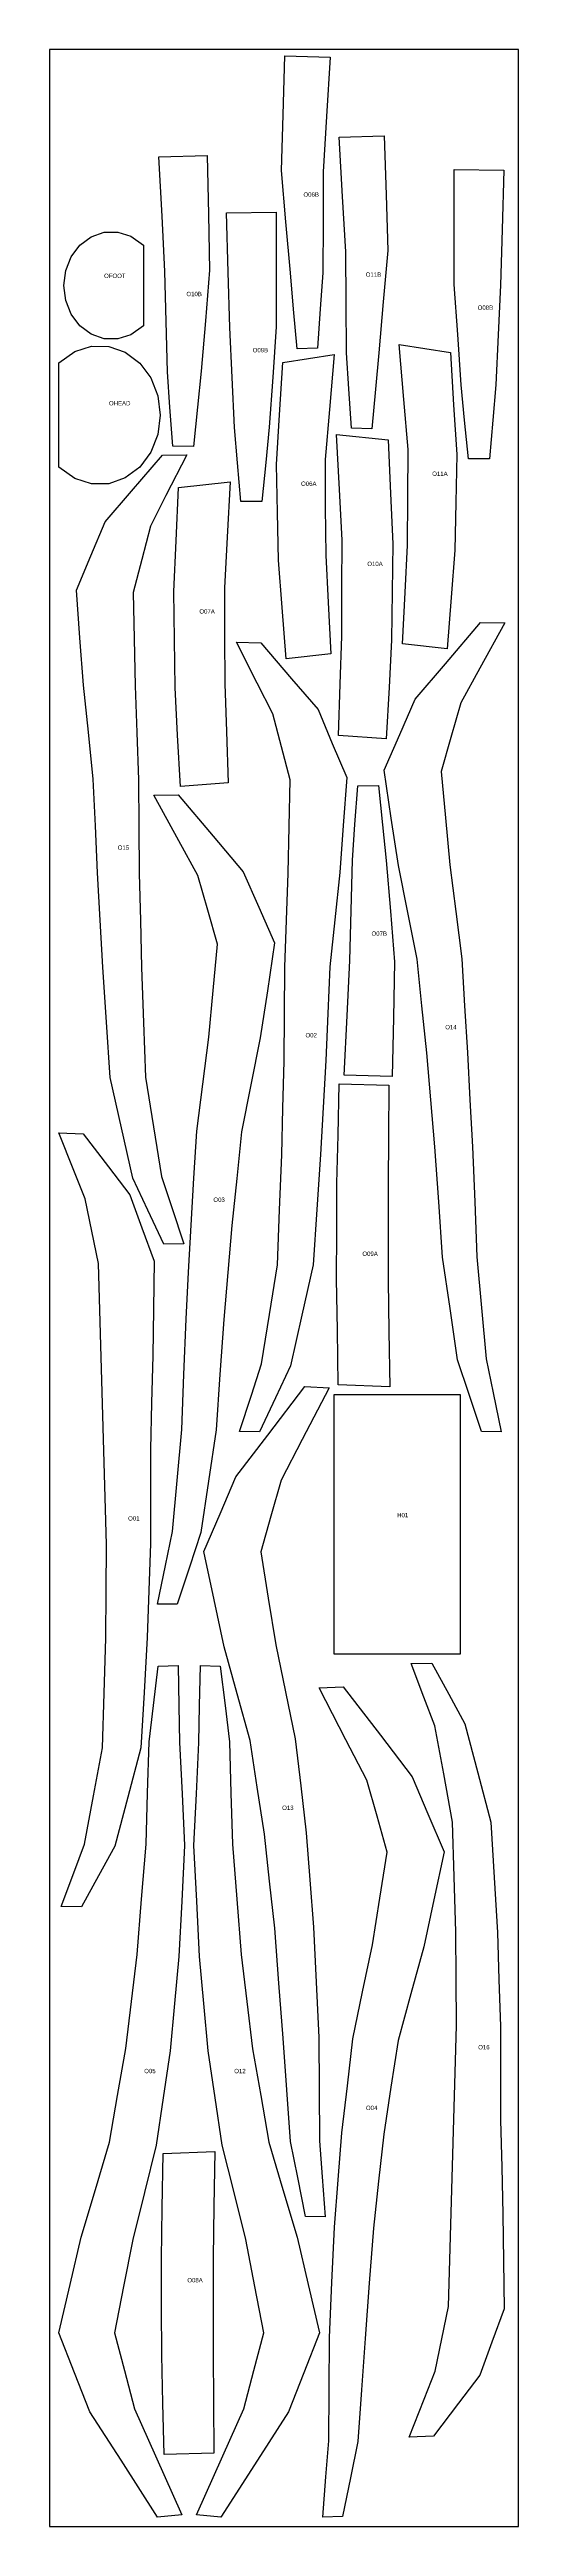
# Model space of a CAD drawing. Header units: millimetres. Extents: x 0 to 1500, y 0 to 7923.
import ezdxf

# ---------------------------------------------------------------- set-up
doc = ezdxf.new("R2010")
doc.units = ezdxf.units.MM
for name, color, linetype in [('H01', 7, 'Continuous'), ('O01', 7, 'Continuous'), ('O02', 7, 'Continuous'), ('O03', 7, 'Continuous'), ('O04', 7, 'Continuous'), ('O05', 7, 'Continuous'), ('O06A', 7, 'Continuous'), ('O06B', 7, 'Continuous'), ('O07A', 7, 'Continuous'), ('O07B', 7, 'Continuous'), ('O08A', 7, 'Continuous'), ('O08B', 7, 'Continuous'), ('O09A', 7, 'Continuous'), ('O09B', 7, 'Continuous'), ('O10A', 7, 'Continuous'), ('O10B', 7, 'Continuous'), ('O11A', 7, 'Continuous'), ('O11B', 7, 'Continuous'), ('O12', 7, 'Continuous'), ('O13', 7, 'Continuous'), ('O14', 7, 'Continuous'), ('O15', 7, 'Continuous'), ('O16', 7, 'Continuous'), ('OFOOT', 7, 'Continuous'), ('OHEAD', 7, 'Continuous')]:
    doc.layers.add(name, color=color, linetype=linetype)

msp = doc.modelspace()

# ---------------------------------------------------------------- linework, layer by layer
msp.add_lwpolyline([(0, 0), (1500, 0), (1500, 7923.5), (0, 7923.5)], close=True)
at = {"layer": 'H01'}
msp.add_lwpolyline([(1314, 2790), (910, 2790), (910, 2843), (910, 2866.5), (910, 2893.1), (910, 2923.1), (910, 2956.3), (910, 2992.6), (910, 3031.7), (910, 3073), (910, 3116.2), (910, 3160.7), (910, 3205.7), (910, 3250.8), (910, 3295.2), (910, 3338.4), (910, 3379.8), (910, 3418.9), (910, 3455.2), (910, 3488.4), (910, 3518.3), (910, 3544.9), (910, 3568.5), (910, 3621.4), (1314, 3621.4), (1314, 3589.6), (1314, 3568.5), (1314, 3544.9), (1314, 3518.3), (1314, 3488.4), (1314, 3455.2), (1314, 3418.9), (1314, 3379.8), (1314, 3338.4), (1314, 3295.2), (1314, 3250.8), (1314, 3205.7), (1314, 3160.7), (1314, 3116.2), (1314, 3073), (1314, 3031.7), (1314, 2992.6), (1314, 2956.3), (1314, 2923.1), (1314, 2893.1), (1314, 2866.5), (1314, 2843), (1314, 2821.8), (1314, 2790)], close=True, dxfattribs=at)
at = {"layer": 'O01'}
msp.add_lwpolyline([(30, 4457.8), (107.9, 4454.8), (188.2, 4349.5), (256.7, 4259.8), (295.4, 4153.9), (334.2, 4047.6), (332.2, 3895.3), (330.3, 3745), (326.6, 3594.7), (323.1, 3444.6), (323.1, 3294.7), (323.2, 3144.4), (318, 2993.9), (312.8, 2843.5), (302.3, 2667.7), (291.7, 2490.8), (250.1, 2333.4), (208.4, 2175.8), (156.9, 2081.4), (102.6, 1982), (37, 1983.1), (77.8, 2091.2), (112.2, 2182.3), (140.9, 2336.7), (169.6, 2491.2), (174.8, 2665.8), (180.1, 2841.3), (180.9, 2991.3), (181.8, 3141.3), (177.8, 3291.1), (173.7, 3441), (169.5, 3590.9), (165.2, 3740.9), (160.8, 3890.8), (156.5, 4039.7), (135, 4143.5), (113.6, 4247.4), (78, 4337.1), (30, 4457.8)], close=True, dxfattribs=at)
at = {"layer": 'O02'}
msp.add_lwpolyline([(598, 6027.2), (675.6, 6025.8), (774.3, 5910.8), (858.8, 5812.3), (904.6, 5703.8), (950.8, 5594.4), (939.4, 5441.1), (928.3, 5290.5), (912.6, 5139.8), (897, 4989.6), (890.3, 4839.7), (883.6, 4689.4), (875, 4538.9), (866.3, 4388.5), (854.6, 4212.5), (842.9, 4035.6), (806.7, 3874.5), (770.4, 3713.1), (722.3, 3610.4), (671.4, 3502), (607.3, 3502.7), (645.6, 3619), (678.4, 3718.9), (704, 3877.4), (729.7, 4036.2), (736.1, 4211.4), (742.6, 4387.2), (746.4, 4537.4), (750.1, 4687.6), (751.4, 4837.6), (752.6, 4987.8), (757.9, 5138.2), (763.2, 5288.3), (766.4, 5438.4), (769.5, 5586.9), (741.9, 5692.6), (714.1, 5798.7), (664.5, 5896.4), (598, 6027.2)], close=True, dxfattribs=at)
at = {"layer": 'O03'}
msp.add_lwpolyline([(334, 5537.9), (411.2, 5538.8), (523.5, 5406.6), (619.8, 5293.3), (669.5, 5180.5), (719.9, 5066), (696.7, 4912.3), (674, 4761.8), (644, 4611.2), (614.1, 4461.5), (598.7, 4311.9), (583.3, 4161.8), (570.4, 4011.4), (557.6, 3861.1), (545.1, 3684.9), (532.6, 3508.2), (508.6, 3344.1), (484.4, 3179.5), (447.6, 3068.7), (408.4, 2950.7), (345.3, 2950), (371.1, 3074.3), (393.7, 3183.3), (408.2, 3346.2), (422.7, 3509.4), (430, 3685.3), (437.3, 3861.6), (445, 4012.1), (452.7, 4162.6), (462.1, 4312.7), (471.6, 4463.2), (490.4, 4613.8), (509.1, 4763.8), (523.2, 4913.7), (537.1, 5061.6), (505.9, 5170.9), (474.4, 5281.1), (413.7, 5392.1), (334, 5537.9)], close=True, dxfattribs=at)
at = {"layer": 'O04'}
msp.add_lwpolyline([(862, 2682.3), (939.2, 2686.4), (1058.2, 2530.8), (1159.8, 2397.8), (1210.6, 2279.2), (1262.2, 2158.4), (1229.3, 2004.6), (1197.2, 1854.2), (1155.8, 1703.6), (1114.7, 1554.1), (1091.9, 1404.8), (1069, 1255.1), (1052.4, 1104.7), (1035.9, 954.3), (1022.6, 778), (1009.2, 601.5), (997.6, 436.9), (985.9, 271.5), (962.4, 156), (937.3, 31.9), (874.3, 30), (884.2, 158.7), (892.9, 273.7), (894.1, 438.6), (895.4, 604.2), (903.5, 780.9), (911.7, 957.6), (923.4, 1108.4), (935.1, 1259.2), (952.7, 1409.4), (970.3, 1559.8), (1001.6, 1710.4), (1032.6, 1860.2), (1056.7, 2009.9), (1080.5, 2157.3), (1048, 2271.7), (1015.2, 2387.5), (948, 2516.8), (862, 2682.3)], close=True, dxfattribs=at)
at = {"layer": 'O05'}
msp.add_lwpolyline([(423.6, 37.3), (345.8, 30), (228.7, 212), (129, 366.8), (80, 491.8), (30, 619.1), (66.2, 773.8), (101.6, 925.2), (146.9, 1077.5), (191.8, 1228.9), (217.9, 1378.5), (244, 1528.5), (262.2, 1679.1), (280.5, 1829.9), (294.6, 2006.3), (308.7, 2182.7), (313.5, 2346), (318.2, 2510.1), (332.3, 2626.5), (347.5, 2752.5), (411.3, 2754.2), (413.8, 2625.1), (416, 2508.2), (423.8, 2343.5), (431.7, 2178), (422.8, 2000.6), (413.9, 1823.6), (399.9, 1672.5), (385.8, 1521.3), (363.5, 1370.9), (341.2, 1220.2), (303.5, 1068.5), (266.1, 917.5), (236.9, 767.2), (208.3, 619.2), (239.8, 498.5), (271.9, 376.1), (339.2, 225.6), (423.6, 37.3)], close=True, dxfattribs=at)
at = {"layer": 'O06A'}
msp.add_lwpolyline([(746.3, 6922.6), (910.6, 6947.6), (895.1, 6771.9), (881.2, 6612), (882.2, 6459.2), (883.3, 6306.2), (891.4, 6154.2), (900, 5990.6), (756.6, 5974), (744.1, 6138.1), (732.5, 6290), (729.3, 6442.8), (726, 6595.9), (735.9, 6754.6), (746.3, 6922.6)], close=True, dxfattribs=at)
at = {"layer": 'O06B'}
msp.add_lwpolyline([(752.8, 7903.5), (897.7, 7898.8), (886.3, 7709.4), (875.7, 7532.6), (874.9, 7371.1), (874.1, 7208.9), (866.1, 7093.6), (857.4, 6967.9), (792.3, 6966), (780.9, 7093.4), (770.5, 7209.6), (756.3, 7372.6), (742, 7536.4), (747.2, 7714.3), (752.8, 7903.5)], close=True, dxfattribs=at)
at = {"layer": 'O07A'}
msp.add_lwpolyline([(412.9, 6522.8), (577.6, 6540.4), (568, 6363.8), (559.3, 6201.5), (560.2, 6048), (561.1, 5894.4), (566.2, 5741.7), (571.7, 5577.5), (418.6, 5566), (409.7, 5730.5), (401.5, 5883.1), (399.8, 6036.7), (398, 6190.3), (405.2, 6351.6), (412.9, 6522.8)], close=True, dxfattribs=at)
at = {"layer": 'O07B'}
msp.add_lwpolyline([(1096.1, 4638), (942, 4642.8), (951.8, 4832.4), (961, 5009.5), (965, 5169.6), (968.9, 5330.2), (977.1, 5443.9), (986.2, 5568.4), (1052.5, 5569), (1065.4, 5443.5), (1077.3, 5328.9), (1090.5, 5167.4), (1103.7, 5005.5), (1100, 4827.5), (1096.1, 4638)], close=True, dxfattribs=at)
at = {"layer": 'O08A'}
msp.add_lwpolyline([(363.6, 1192.8), (528.9, 1199.2), (525.7, 1023), (522.9, 859.7), (523.3, 705.8), (523.7, 551.8), (524.6, 398.8), (525.6, 234.1), (366.8, 230), (362.8, 394.8), (359, 547.8), (358.5, 701.7), (358, 855.7), (360.7, 1018.6), (363.6, 1192.8)], close=True, dxfattribs=at)
at = {"layer": 'O08B'}
msp.add_lwpolyline([(1294, 7539.5), (1453.4, 7537.5), (1447.8, 7347.8), (1442.5, 7170.2), (1435, 7010.5), (1427.6, 6850.7), (1417.8, 6737.8), (1407.1, 6614.1), (1340.1, 6614), (1327.7, 6738), (1316.4, 6851.3), (1305.6, 7011.5), (1294.8, 7171.9), (1294.4, 7349.8), (1294, 7539.5)], close=True, dxfattribs=at)
at = {"layer": 'O09A'}
msp.add_lwpolyline([(1088.9, 3646), (923.6, 3652.3), (920.7, 3826.5), (918, 3989.5), (918.5, 4143.4), (919, 4297.4), (922.8, 4450.3), (926.9, 4615.2), (1085.6, 4611.1), (1084.6, 4446.3), (1083.7, 4293.4), (1083.3, 4139.4), (1082.9, 3985.5), (1085.7, 3822.1), (1088.9, 3646)], close=True, dxfattribs=at)
at = {"layer": 'O09B'}
msp.add_lwpolyline([(566, 7401.5), (725.4, 7403.5), (725, 7213.8), (724.6, 7035.9), (713.8, 6875.5), (703, 6715.3), (691.7, 6602), (679.3, 6478), (612.3, 6478.1), (601.6, 6601.8), (591.8, 6714.7), (584.3, 6874.5), (576.9, 7034.2), (571.6, 7211.8), (566, 7401.5)], close=True, dxfattribs=at)
at = {"layer": 'O10A'}
msp.add_lwpolyline([(918, 6692.5), (1082.8, 6674.8), (1090.4, 6503.6), (1097.7, 6342.3), (1095.9, 6188.7), (1094.2, 6035.1), (1085.9, 5882.5), (1077, 5718), (923.9, 5729.5), (929.4, 5893.8), (934.5, 6046.4), (935.5, 6200), (936.4, 6353.5), (927.6, 6515.8), (918, 6692.5)], close=True, dxfattribs=at)
at = {"layer": 'O10B'}
msp.add_lwpolyline([(350, 7580.1), (504.1, 7585), (508, 7395.5), (511.7, 7217.5), (498.5, 7055.5), (485.3, 6894.1), (473.4, 6779.4), (460.5, 6654), (394.2, 6654.6), (385.1, 6779.1), (376.9, 6892.8), (373, 7053.4), (369, 7213.5), (359.8, 7390.6), (350, 7580.1)], close=True, dxfattribs=at)
at = {"layer": 'O11A'}
msp.add_lwpolyline([(1118, 6979.7), (1282.3, 6954.6), (1292.7, 6786.6), (1302.7, 6627.9), (1299.5, 6474.8), (1296.2, 6322), (1284.6, 6170.1), (1272, 6006), (1128.6, 6022.7), (1137.3, 6186.2), (1145.4, 6338.3), (1146.5, 6491.3), (1147.6, 6644), (1133.6, 6804), (1118, 6979.7)], close=True, dxfattribs=at)
at = {"layer": 'O11B'}
msp.add_lwpolyline([(926, 7642.8), (1070.9, 7647.5), (1076.4, 7458.3), (1081.7, 7280.4), (1067.4, 7116.6), (1053.1, 6953.6), (1042.8, 6837.4), (1031.4, 6710), (966.3, 6711.9), (957.6, 6837.6), (949.6, 6952.9), (948.8, 7115.1), (948, 7276.6), (937.4, 7453.4), (926, 7642.8)], close=True, dxfattribs=at)
at = {"layer": 'O12'}
msp.add_lwpolyline([(547.9, 30), (470.2, 37.3), (554.5, 225.6), (621.9, 376.1), (653.9, 498.5), (685.5, 619.2), (656.8, 767.2), (627.6, 917.5), (590.2, 1068.4), (552.4, 1220.2), (530, 1370.8), (507.7, 1521.2), (493.7, 1672.4), (479.7, 1823.6), (470.9, 2000.6), (462, 2178), (469.9, 2343.4), (477.7, 2508.1), (479.9, 2625), (482.4, 2754.2), (546.2, 2752.5), (561.4, 2626.4), (575.5, 2510.1), (580.2, 2345.9), (585, 2182.6), (599, 2006.2), (613.1, 1829.8), (631.3, 1679.1), (649.5, 1528.4), (675.6, 1378.5), (701.7, 1228.9), (746.7, 1077.5), (792.1, 925.2), (827.5, 773.8), (863.8, 619.1), (813.8, 491.8), (764.7, 366.8), (665, 212), (547.9, 30)], close=True, dxfattribs=at)
at = {"layer": 'O13'}
msp.add_lwpolyline([(817, 3646.4), (894.2, 3642.3), (808.2, 3476.8), (741, 3347.5), (708.2, 3231.7), (675.7, 3117.3), (699.5, 2969.9), (723.6, 2820.2), (754.7, 2670.4), (786, 2519.8), (803.6, 2369.4), (821.2, 2219.2), (832.9, 2068.4), (844.5, 1917.6), (852.7, 1740.9), (860.9, 1564.2), (862.1, 1398.6), (863.3, 1233.7), (872, 1118.7), (881.9, 990), (818.9, 991.9), (793.8, 1116), (770.3, 1231.5), (758.6, 1396.9), (747, 1561.5), (733.7, 1738), (720.4, 1914.3), (703.8, 2064.7), (687.3, 2215.1), (664.4, 2364.8), (641.6, 2514.1), (600.4, 2663.7), (559, 2814.2), (526.9, 2964.6), (494, 3118.4), (545.6, 3239.2), (596.4, 3357.8), (698, 3490.8), (817, 3646.4)], close=True, dxfattribs=at)
at = {"layer": 'O14'}
msp.add_lwpolyline([(1378.7, 6090.8), (1455.9, 6089.9), (1376.2, 5944.1), (1315.5, 5833.1), (1284, 5722.9), (1252.8, 5613.6), (1266.7, 5465.7), (1280.8, 5315.8), (1299.5, 5165.8), (1318.4, 5015.2), (1327.8, 4864.7), (1337.2, 4714.6), (1344.9, 4564.1), (1352.7, 4413.6), (1360, 4237.3), (1367.2, 4061.4), (1381.7, 3898.2), (1396.2, 3735.3), (1418.8, 3626.3), (1444.6, 3502), (1381.5, 3502.7), (1342.3, 3620.7), (1305.5, 3731.5), (1281.3, 3896.1), (1257.3, 4060.2), (1244.8, 4236.9), (1232.3, 4413.1), (1219.5, 4563.4), (1206.6, 4713.8), (1191.2, 4863.9), (1175.8, 5013.5), (1146, 5163.2), (1116, 5313.8), (1093.2, 5464.3), (1070, 5618), (1120.4, 5732.5), (1170.1, 5845.3), (1266.4, 5958.6), (1378.7, 6090.8)], close=True, dxfattribs=at)
at = {"layer": 'O15'}
msp.add_lwpolyline([(361.3, 6625.8), (438.8, 6627.3), (372.4, 6496.4), (322.7, 6398.6), (295, 6292.6), (267.3, 6186.9), (270.4, 6038.4), (273.6, 5888.3), (278.9, 5738.2), (284.3, 5587.8), (285.5, 5437.6), (286.8, 5287.6), (290.5, 5137.4), (294.3, 4987.2), (300.7, 4811.4), (307.2, 4636.2), (332.8, 4477.4), (358.4, 4318.9), (391.2, 4219), (429.5, 4102.7), (365.4, 4102), (314.6, 4210.4), (266.5, 4313.1), (230.2, 4474.5), (194, 4635.6), (182.3, 4812.5), (170.6, 4988.5), (161.9, 5138.9), (153.3, 5289.4), (146.6, 5439.7), (139.9, 5589.6), (124.3, 5739.8), (108.6, 5890.5), (97.4, 6041.1), (86, 6194.4), (132.2, 6303.8), (178, 6412.3), (262.6, 6510.8), (361.3, 6625.8)], close=True, dxfattribs=at)
at = {"layer": 'O16'}
msp.add_lwpolyline([(1227.9, 288.9), (1150, 286), (1197.9, 406.7), (1233.5, 496.4), (1254.9, 600.3), (1276.4, 704.1), (1280.8, 853), (1285.1, 1002.9), (1289.3, 1152.8), (1293.4, 1302.8), (1297.5, 1452.7), (1301.6, 1602.5), (1300.7, 1752.5), (1299.9, 1902.5), (1294.7, 2078), (1289.5, 2252.6), (1260.8, 2407.1), (1232.2, 2561.5), (1197.8, 2652.6), (1157, 2760.7), (1222.5, 2761.8), (1276.8, 2662.3), (1328.4, 2568), (1370, 2410.4), (1411.6, 2253), (1422.1, 2076.1), (1432.6, 1900.3), (1437.7, 1749.9), (1442.9, 1599.4), (1442.8, 1449.1), (1442.8, 1299.2), (1446.5, 1149), (1450.2, 998.7), (1452.1, 848.5), (1454.1, 696.1), (1415.3, 589.8), (1376.6, 483.9), (1308.2, 394.3), (1227.9, 288.9)], close=True, dxfattribs=at)
at = {"layer": 'OFOOT'}
msp.add_lwpolyline([(300.1, 7297.4), (300.1, 7039.9), (259.9, 7011.3), (218.2, 6998), (174.7, 6998.5), (133.2, 7012.9), (97.2, 7039.8), (69.5, 7076.8), (52, 7120.9), (46, 7168.7), (52, 7216.4), (69.5, 7260.5), (97.2, 7297.5), (133.2, 7324.4), (174.7, 7338.8), (218.2, 7339.3), (259.9, 7326), (300.1, 7297.4)], close=True, dxfattribs=at)
at = {"layer": 'OHEAD'}
msp.add_lwpolyline([(30, 6587.2), (30, 6921.3), (80.4, 6957.3), (133.7, 6974.5), (189.3, 6973.8), (242.3, 6955.3), (288.4, 6920.7), (324, 6873), (346.4, 6816), (354.1, 6754.2), (346.4, 6692.5), (324, 6635.5), (288.4, 6587.8), (242.3, 6553.2), (189.3, 6534.7), (133.7, 6534), (80.4, 6551.2), (30, 6587.2)], close=True, dxfattribs=at)

# ---------------------------------------------------------------- texts
for s, p in [('O06B', (812.3, 7452.6)), ('O11B', (1011.4, 7196.6)), ('OFOOT', (174.5, 7192.5)), ('O10B', (437.9, 7134.5)), ('O08B', (1369.5, 7090.9)), ('O09B', (649.8, 6954.9)), ('OHEAD', (190.1, 6785.1)), ('O06A', (804.6, 6527.6)), ('O11A', (1224.1, 6559.6)), ('O10A', (1016.4, 6271.2)), ('O07A', (479.3, 6119.2)), ('O15', (218.1, 5363.5)), ('O07B', (1030, 5088.4)), ('O02', (818.8, 4763.5)), ('O14', (1265.7, 4789.2)), ('O03', (524.2, 4237.2)), ('O09A', (1000.7, 4064.4)), ('O01', (251.4, 3217.7)), ('H01', (1112, 3228.2)), ('O13', (744.1, 2292)), ('O16', (1371.2, 1526.1)), ('O05', (302.8, 1449.9)), ('O12', (590.8, 1449.8)), ('O04', (1012.2, 1332)), ('O08A', (440.7, 780.7))]:
    msp.add_text(s, height=14).set_placement(p)

doc.saveas('drawing.dxf')
